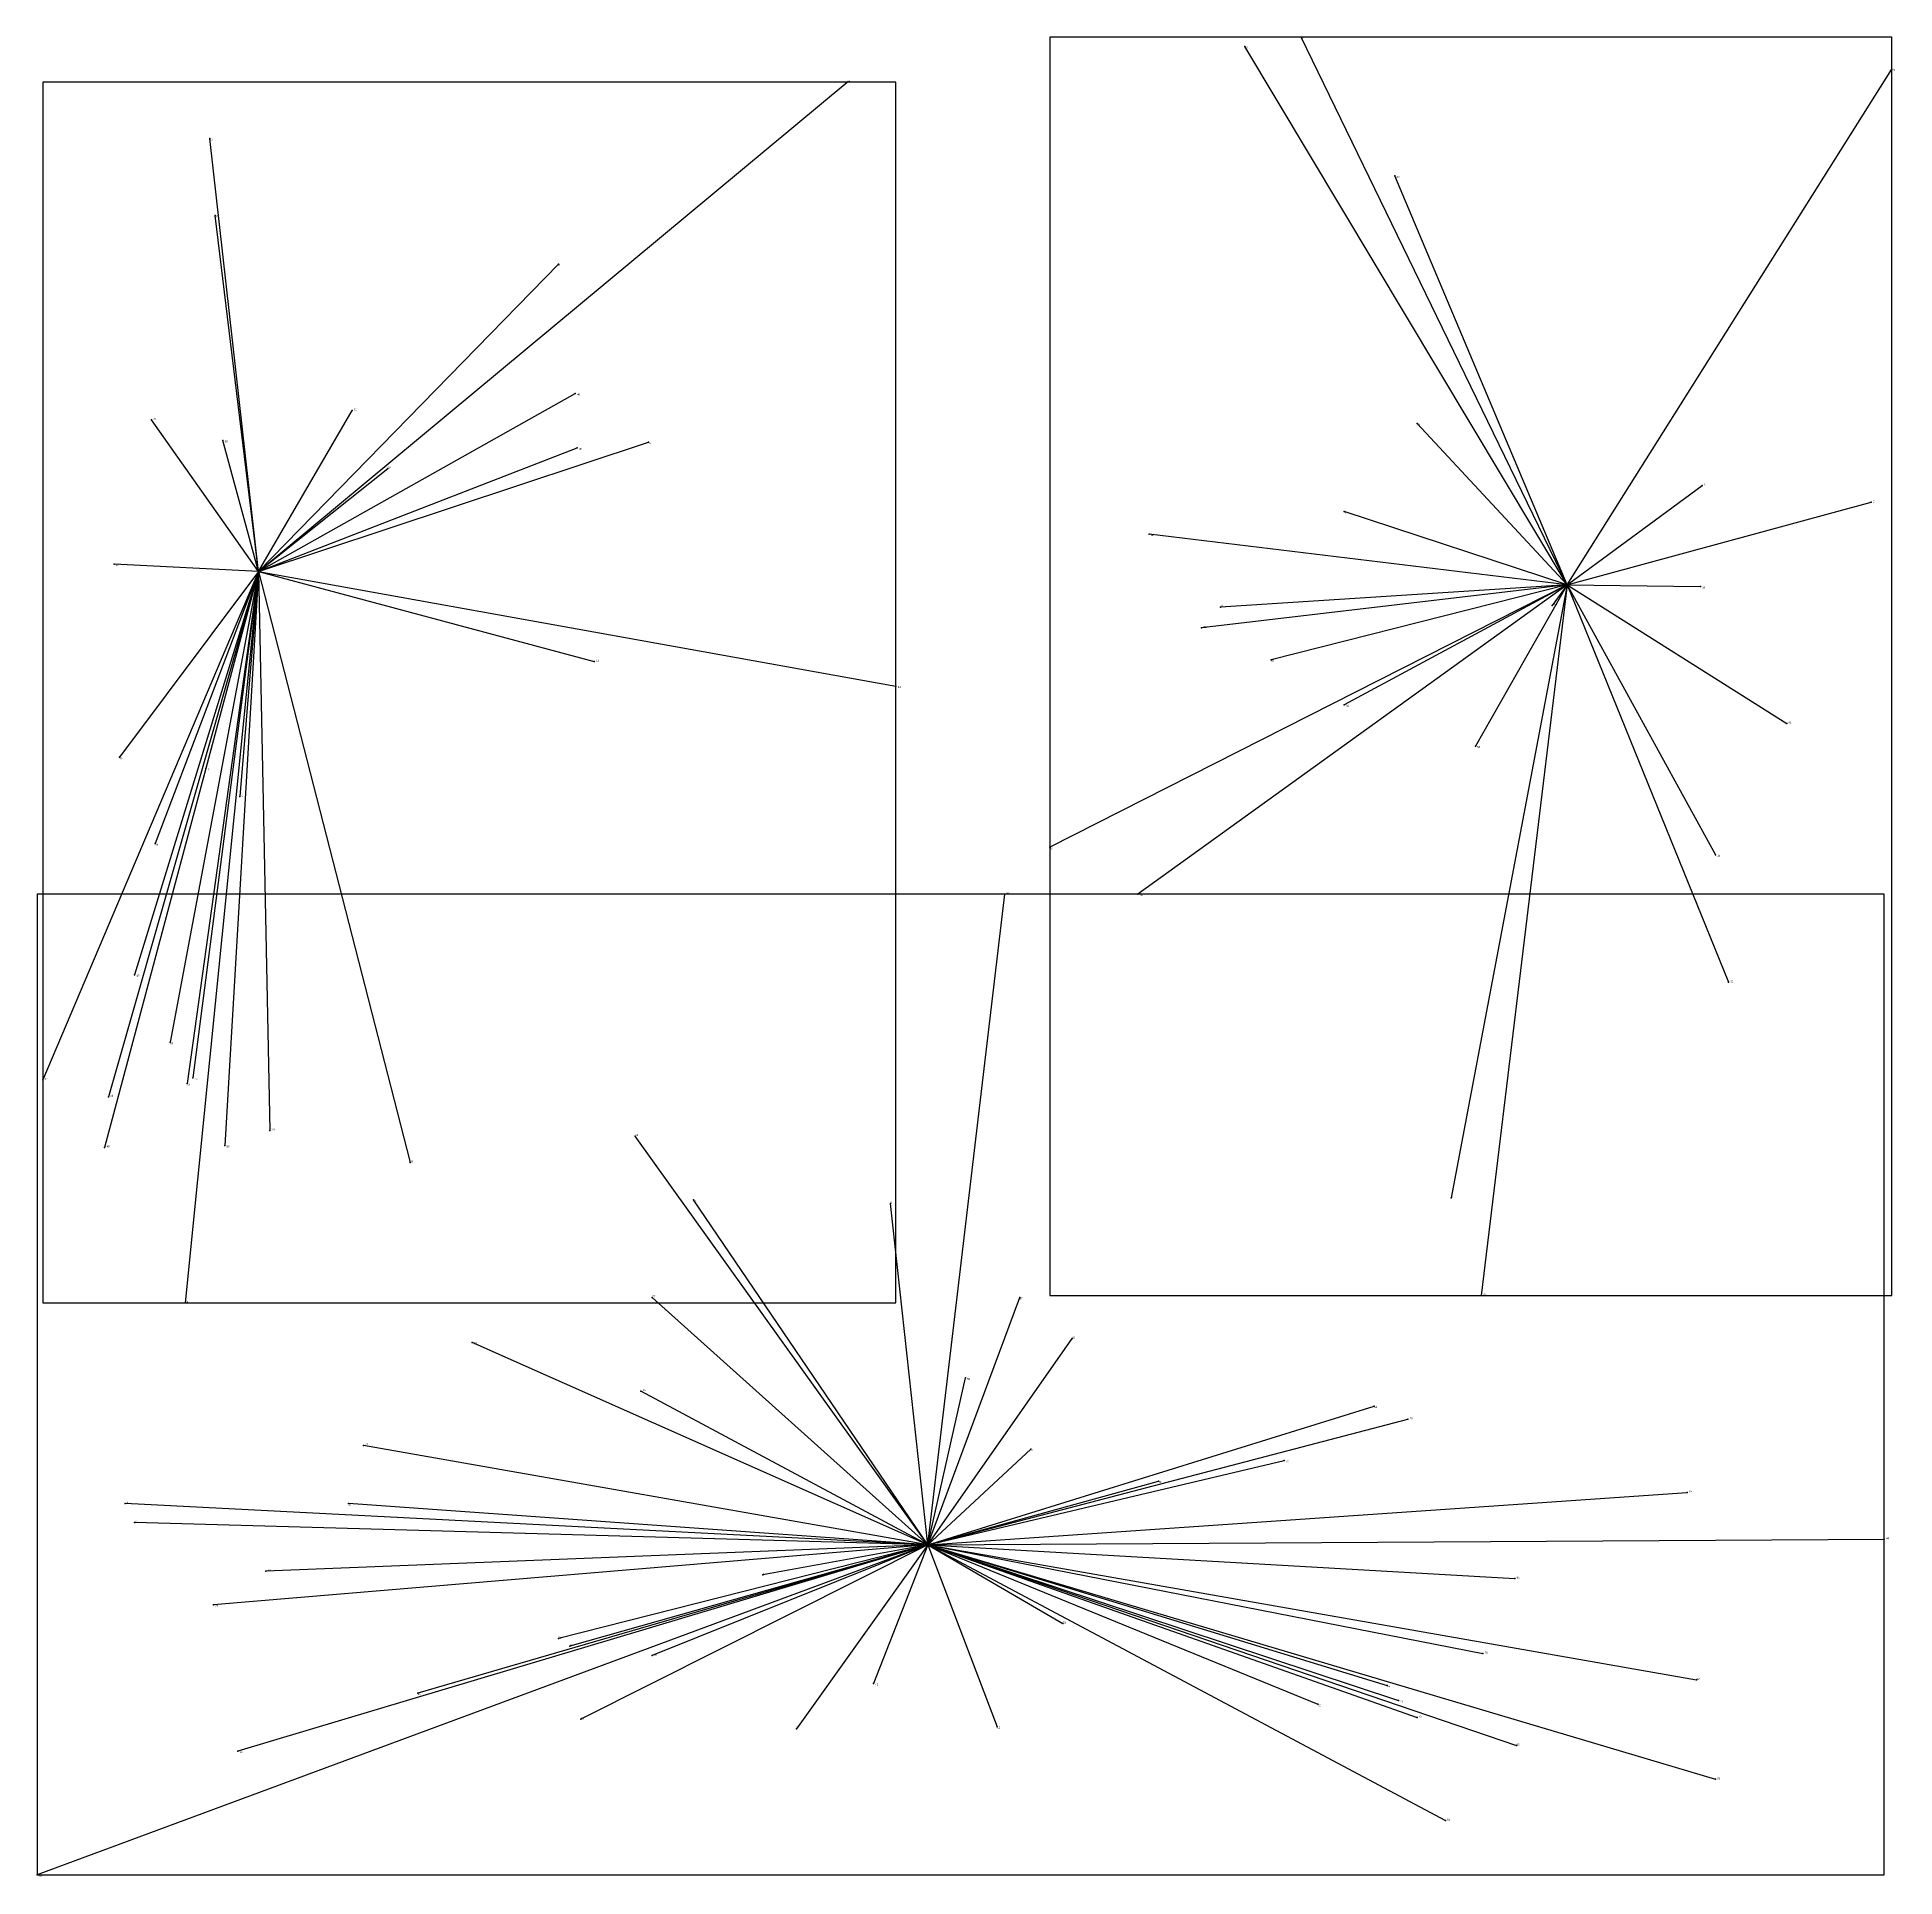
# Model space of a CAD drawing. Extents: x 0.01 to 1.001, y 0.007 to 0.988.
import ezdxf

# ---------------------------------------------------------------- set-up
doc = ezdxf.new("R2010")
doc.units = 0
for name, color, linetype in [('Clients', 3, 'CONTINUOUS'), ('Facilities', 3, 'CONTINUOUS'), ('Facilities_lines', 3, 'CONTINUOUS'), ('Min_max_boxes', 1, 'CONTINUOUS'), ('Normals', 1, 'CONTINUOUS'), ('Source_points', 5, 'CONTINUOUS'), ('Text', 3, 'CONTINUOUS')]:
    doc.layers.add(name, color=color, linetype=linetype)

msp = doc.modelspace()

# ---------------------------------------------------------------- linework, layer by layer
at = {"layer": 'Clients', "color": 5}
for p in [(0.654, 0.983), (0.684, 0.988), (0.999, 0.971), (0.442, 0.964), (0.102, 0.934), (0.734, 0.914), (0.105, 0.893), (0.288, 0.867), (0.297, 0.798), (0.071, 0.784), (0.178, 0.789), (0.109, 0.773), (0.746, 0.782), (0.298, 0.769), (0.336, 0.772), (0.197, 0.758), (0.898, 0.749), (0.707, 0.735), (0.988, 0.74), (0.603, 0.723), (0.051, 0.707), (0.897, 0.695), (0.641, 0.684), (0.818, 0.685), (0.631, 0.673), (0.307, 0.655), (0.668, 0.656), (0.468, 0.642), (0.707, 0.632), (0.943, 0.622), (0.777, 0.61), (0.054, 0.604), (0.1, 0.598), (0.118, 0.583), (0.073, 0.558), (0.55, 0.556), (0.905, 0.552), (0.526, 0.531), (0.597, 0.531), (0.062, 0.488), (0.912, 0.484), (0.081, 0.452), (0.013, 0.432), (0.09, 0.43), (0.093, 0.433), (0.048, 0.423), (0.11, 0.397), (0.134, 0.405), (0.329, 0.402), (0.046, 0.396), (0.209, 0.388), (0.36, 0.368), (0.764, 0.369), (0.465, 0.366), (0.089, 0.313), (0.338, 0.316), (0.534, 0.316), (0.78, 0.317), (0.242, 0.292), (0.562, 0.294), (0.505, 0.273), (0.332, 0.266), (0.723, 0.258), (0.741, 0.251), (0.184, 0.237), (0.54, 0.235), (0.675, 0.229), (0.608, 0.218), (0.89, 0.212), (0.057, 0.206), (0.176, 0.206), (0.062, 0.196), (0.995, 0.187), (0.132, 0.17), (0.397, 0.168), (0.798, 0.166), (0.104, 0.152), (0.557, 0.142), (0.288, 0.134), (0.294, 0.13), (0.338, 0.125), (0.781, 0.126), (0.456, 0.11), (0.73, 0.109), (0.895, 0.112), (0.213, 0.105), (0.736, 0.101), (0.3, 0.091), (0.693, 0.099), (0.746, 0.092), (0.415, 0.086), (0.522, 0.087), (0.117, 0.074), (0.799, 0.077), (0.905, 0.059), (0.761, 0.037), (0.01, 0.008)]:
    msp.add_point(p, dxfattribs=at)
at = {"layer": 'Facilities', "color": 3}
for p in [(0.128, 0.703), (0.826, 0.696), (0.485, 0.184)]:
    msp.add_point(p, dxfattribs=at)
at = {"layer": 'Facilities_lines', "color": 3}
for p, q in [((0.826, 0.696), (0.654, 0.983)), ((0.826, 0.696), (0.684, 0.988)), ((0.826, 0.696), (0.999, 0.971)), ((0.128, 0.703), (0.442, 0.964)), ((0.128, 0.703), (0.102, 0.934)), ((0.826, 0.696), (0.734, 0.914)), ((0.128, 0.703), (0.105, 0.893)), ((0.128, 0.703), (0.288, 0.867)), ((0.128, 0.703), (0.297, 0.798)), ((0.128, 0.703), (0.071, 0.784)), ((0.128, 0.703), (0.178, 0.789)), ((0.128, 0.703), (0.109, 0.773)), ((0.826, 0.696), (0.746, 0.782)), ((0.128, 0.703), (0.336, 0.772)), ((0.128, 0.703), (0.298, 0.769)), ((0.128, 0.703), (0.197, 0.758)), ((0.826, 0.696), (0.898, 0.749)), ((0.826, 0.696), (0.707, 0.735)), ((0.826, 0.696), (0.988, 0.74)), ((0.826, 0.696), (0.603, 0.723)), ((0.128, 0.703), (0.051, 0.707)), ((0.128, 0.703), (0.013, 0.432)), ((0.128, 0.703), (0.046, 0.396)), ((0.128, 0.703), (0.048, 0.423)), ((0.128, 0.703), (0.054, 0.604)), ((0.128, 0.703), (0.062, 0.488)), ((0.128, 0.703), (0.073, 0.558)), ((0.128, 0.703), (0.081, 0.452)), ((0.128, 0.703), (0.089, 0.313)), ((0.128, 0.703), (0.09, 0.43)), ((0.128, 0.703), (0.093, 0.433)), ((0.128, 0.703), (0.1, 0.598)), ((0.128, 0.703), (0.11, 0.397)), ((0.128, 0.703), (0.118, 0.583)), ((0.128, 0.703), (0.209, 0.388)), ((0.128, 0.703), (0.134, 0.405)), ((0.128, 0.703), (0.307, 0.655)), ((0.128, 0.703), (0.468, 0.642)), ((0.826, 0.696), (0.55, 0.556)), ((0.826, 0.696), (0.597, 0.531)), ((0.826, 0.696), (0.631, 0.673)), ((0.826, 0.696), (0.641, 0.684)), ((0.826, 0.696), (0.668, 0.656)), ((0.826, 0.696), (0.707, 0.632)), ((0.826, 0.696), (0.764, 0.369)), ((0.826, 0.696), (0.777, 0.61)), ((0.826, 0.696), (0.78, 0.317)), ((0.826, 0.696), (0.818, 0.685)), ((0.826, 0.696), (0.905, 0.552)), ((0.826, 0.696), (0.912, 0.484)), ((0.826, 0.696), (0.897, 0.695)), ((0.826, 0.696), (0.943, 0.622)), ((0.485, 0.184), (0.526, 0.531)), ((0.485, 0.184), (0.329, 0.402)), ((0.485, 0.184), (0.36, 0.368)), ((0.485, 0.184), (0.465, 0.366)), ((0.485, 0.184), (0.338, 0.316)), ((0.485, 0.184), (0.534, 0.316)), ((0.485, 0.184), (0.242, 0.292)), ((0.485, 0.184), (0.562, 0.294)), ((0.485, 0.184), (0.505, 0.273)), ((0.485, 0.184), (0.332, 0.266)), ((0.485, 0.184), (0.723, 0.258)), ((0.485, 0.184), (0.741, 0.251)), ((0.485, 0.184), (0.184, 0.237)), ((0.485, 0.184), (0.54, 0.235)), ((0.485, 0.184), (0.675, 0.229)), ((0.485, 0.184), (0.608, 0.218)), ((0.485, 0.184), (0.89, 0.212)), ((0.485, 0.184), (0.057, 0.206)), ((0.485, 0.184), (0.176, 0.206)), ((0.485, 0.184), (0.062, 0.196)), ((0.485, 0.184), (0.01, 0.008)), ((0.485, 0.184), (0.104, 0.152)), ((0.485, 0.184), (0.117, 0.074)), ((0.485, 0.184), (0.132, 0.17)), ((0.485, 0.184), (0.213, 0.105)), ((0.485, 0.184), (0.288, 0.134)), ((0.485, 0.184), (0.294, 0.13)), ((0.485, 0.184), (0.3, 0.091)), ((0.485, 0.184), (0.338, 0.125)), ((0.485, 0.184), (0.397, 0.168)), ((0.485, 0.184), (0.415, 0.086)), ((0.485, 0.184), (0.456, 0.11)), ((0.485, 0.184), (0.995, 0.187)), ((0.485, 0.184), (0.522, 0.087)), ((0.485, 0.184), (0.736, 0.101)), ((0.485, 0.184), (0.761, 0.037)), ((0.485, 0.184), (0.746, 0.092)), ((0.485, 0.184), (0.73, 0.109)), ((0.485, 0.184), (0.781, 0.126)), ((0.485, 0.184), (0.895, 0.112)), ((0.485, 0.184), (0.905, 0.059)), ((0.485, 0.184), (0.693, 0.099)), ((0.485, 0.184), (0.557, 0.142)), ((0.485, 0.184), (0.799, 0.077)), ((0.485, 0.184), (0.798, 0.166))]:
    msp.add_line(p, q, dxfattribs=at)
at = {"layer": 'Min_max_boxes', "color": 1}
for p, q in [((0.999, 0.988), (0.55, 0.988)), ((0.55, 0.988), (0.55, 0.317)), ((0.999, 0.988), (0.55, 0.988)), ((0.55, 0.988), (0.55, 0.317)), ((0.55, 0.988), (0.55, 0.988)), ((0.999, 0.317), (0.999, 0.988)), ((0.999, 0.317), (0.999, 0.988)), ((0.999, 0.988), (0.999, 0.988)), ((0.468, 0.964), (0.013, 0.964)), ((0.013, 0.964), (0.013, 0.313)), ((0.468, 0.964), (0.013, 0.964)), ((0.013, 0.964), (0.013, 0.313)), ((0.013, 0.964), (0.013, 0.964)), ((0.468, 0.313), (0.468, 0.964)), ((0.468, 0.313), (0.468, 0.964)), ((0.468, 0.964), (0.468, 0.964)), ((0.995, 0.531), (0.01, 0.531)), ((0.01, 0.531), (0.01, 0.008)), ((0.995, 0.531), (0.01, 0.531)), ((0.01, 0.531), (0.01, 0.008)), ((0.01, 0.531), (0.01, 0.531)), ((0.995, 0.008), (0.995, 0.531)), ((0.995, 0.008), (0.995, 0.531)), ((0.995, 0.531), (0.995, 0.531)), ((0.013, 0.313), (0.468, 0.313)), ((0.013, 0.313), (0.468, 0.313)), ((0.013, 0.313), (0.013, 0.313)), ((0.468, 0.313), (0.468, 0.313)), ((0.55, 0.317), (0.999, 0.317)), ((0.55, 0.317), (0.999, 0.317)), ((0.55, 0.317), (0.55, 0.317)), ((0.999, 0.317), (0.999, 0.317)), ((0.01, 0.008), (0.995, 0.008)), ((0.01, 0.008), (0.995, 0.008)), ((0.01, 0.008), (0.01, 0.008)), ((0.995, 0.008), (0.995, 0.008))]:
    msp.add_line(p, q, dxfattribs=at)
at = {"layer": 'Normals', "color": 1}
for p, q in [((0.654, 0.983), (0.654, 0.983, 0.1)), ((0.684, 0.988), (0.684, 0.988, 0.1)), ((0.999, 0.971), (0.999, 0.971, 0.1)), ((0.442, 0.964), (0.442, 0.964, 0.1)), ((0.102, 0.934), (0.102, 0.934, 0.1)), ((0.734, 0.914), (0.734, 0.914, 0.1)), ((0.105, 0.893), (0.105, 0.893, 0.1)), ((0.288, 0.867), (0.288, 0.867, 0.1)), ((0.297, 0.798), (0.297, 0.798, 0.1)), ((0.071, 0.784), (0.071, 0.784, 0.1)), ((0.178, 0.789), (0.178, 0.789, 0.1)), ((0.109, 0.773), (0.109, 0.773, 0.1)), ((0.746, 0.782), (0.746, 0.782, 0.1)), ((0.298, 0.769), (0.298, 0.769, 0.1)), ((0.336, 0.772), (0.336, 0.772, 0.1)), ((0.197, 0.758), (0.197, 0.758, 0.1)), ((0.898, 0.749), (0.898, 0.749, 0.1)), ((0.707, 0.735), (0.707, 0.735, 0.1)), ((0.988, 0.74), (0.988, 0.74, 0.1)), ((0.603, 0.723), (0.603, 0.723, 0.1)), ((0.051, 0.707), (0.051, 0.707, 0.1)), ((0.128, 0.703), (0.128, 0.703, 0.1)), ((0.826, 0.696), (0.826, 0.696, 0.1)), ((0.897, 0.695), (0.897, 0.695, 0.1)), ((0.641, 0.684), (0.641, 0.684, 0.1)), ((0.818, 0.685), (0.818, 0.685, 0.1)), ((0.631, 0.673), (0.631, 0.673, 0.1)), ((0.307, 0.655), (0.307, 0.655, 0.1)), ((0.668, 0.656), (0.668, 0.656, 0.1)), ((0.468, 0.642), (0.468, 0.642, 0.1)), ((0.707, 0.632), (0.707, 0.632, 0.1)), ((0.943, 0.622), (0.943, 0.622, 0.1)), ((0.777, 0.61), (0.777, 0.61, 0.1)), ((0.054, 0.604), (0.054, 0.604, 0.1)), ((0.1, 0.598), (0.1, 0.598, 0.1)), ((0.118, 0.583), (0.118, 0.583, 0.1)), ((0.073, 0.558), (0.073, 0.558, 0.1)), ((0.55, 0.556), (0.55, 0.556, 0.1)), ((0.905, 0.552), (0.905, 0.552, 0.1)), ((0.526, 0.531), (0.526, 0.531, 0.1)), ((0.597, 0.531), (0.597, 0.531, 0.1)), ((0.062, 0.488), (0.062, 0.488, 0.1)), ((0.912, 0.484), (0.912, 0.484, 0.1)), ((0.081, 0.452), (0.081, 0.452, 0.1)), ((0.013, 0.432), (0.013, 0.432, 0.1)), ((0.09, 0.43), (0.09, 0.43, 0.1)), ((0.093, 0.433), (0.093, 0.433, 0.1)), ((0.048, 0.423), (0.048, 0.423, 0.1)), ((0.11, 0.397), (0.11, 0.397, 0.1)), ((0.134, 0.405), (0.134, 0.405, 0.1)), ((0.329, 0.402), (0.329, 0.402, 0.1)), ((0.046, 0.396), (0.046, 0.396, 0.1)), ((0.209, 0.388), (0.209, 0.388, 0.1)), ((0.36, 0.368), (0.36, 0.368, 0.1)), ((0.764, 0.369), (0.764, 0.369, 0.1)), ((0.465, 0.366), (0.465, 0.366, 0.1)), ((0.089, 0.313), (0.089, 0.313, 0.1)), ((0.338, 0.316), (0.338, 0.316, 0.1)), ((0.534, 0.316), (0.534, 0.316, 0.1)), ((0.78, 0.317), (0.78, 0.317, 0.1)), ((0.242, 0.292), (0.242, 0.292, 0.1)), ((0.562, 0.294), (0.562, 0.294, 0.1)), ((0.505, 0.273), (0.505, 0.273, 0.1)), ((0.332, 0.266), (0.332, 0.266, 0.1)), ((0.723, 0.258), (0.723, 0.258, 0.1)), ((0.741, 0.251), (0.741, 0.251, 0.1)), ((0.184, 0.237), (0.184, 0.237, 0.1)), ((0.54, 0.235), (0.54, 0.235, 0.1)), ((0.675, 0.229), (0.675, 0.229, 0.1)), ((0.608, 0.218), (0.608, 0.218, 0.1)), ((0.89, 0.212), (0.89, 0.212, 0.1)), ((0.057, 0.206), (0.057, 0.206, 0.1)), ((0.176, 0.206), (0.176, 0.206, 0.1)), ((0.062, 0.196), (0.062, 0.196, 0.1)), ((0.485, 0.184), (0.485, 0.184, 0.1)), ((0.995, 0.187), (0.995, 0.187, 0.1)), ((0.132, 0.17), (0.132, 0.17, 0.1)), ((0.397, 0.168), (0.397, 0.168, 0.1)), ((0.798, 0.166), (0.798, 0.166, 0.1)), ((0.104, 0.152), (0.104, 0.152, 0.1)), ((0.557, 0.142), (0.557, 0.142, 0.1)), ((0.288, 0.134), (0.288, 0.134, 0.1)), ((0.294, 0.13), (0.294, 0.13, 0.1)), ((0.338, 0.125), (0.338, 0.125, 0.1)), ((0.781, 0.126), (0.781, 0.126, 0.1)), ((0.456, 0.11), (0.456, 0.11, 0.1)), ((0.73, 0.109), (0.73, 0.109, 0.1)), ((0.895, 0.112), (0.895, 0.112, 0.1)), ((0.213, 0.105), (0.213, 0.105, 0.1)), ((0.736, 0.101), (0.736, 0.101, 0.1)), ((0.3, 0.091), (0.3, 0.091, 0.1)), ((0.693, 0.099), (0.693, 0.099, 0.1)), ((0.746, 0.092), (0.746, 0.092, 0.1)), ((0.415, 0.086), (0.415, 0.086, 0.1)), ((0.522, 0.087), (0.522, 0.087, 0.1)), ((0.117, 0.074), (0.117, 0.074, 0.1)), ((0.799, 0.077), (0.799, 0.077, 0.1)), ((0.905, 0.059), (0.905, 0.059, 0.1)), ((0.761, 0.037), (0.761, 0.037, 0.1)), ((0.01, 0.008), (0.01, 0.008, 0.1))]:
    msp.add_line(p, q, dxfattribs=at)
at = {"layer": 'Source_points', "color": 5}
for p in [(0.654, 0.983), (0.684, 0.988), (0.999, 0.971), (0.442, 0.964), (0.102, 0.934), (0.734, 0.914), (0.105, 0.893), (0.288, 0.867), (0.297, 0.798), (0.071, 0.784), (0.178, 0.789), (0.109, 0.773), (0.746, 0.782), (0.298, 0.769), (0.336, 0.772), (0.197, 0.758), (0.898, 0.749), (0.707, 0.735), (0.988, 0.74), (0.603, 0.723), (0.051, 0.707), (0.128, 0.703), (0.826, 0.696), (0.897, 0.695), (0.641, 0.684), (0.818, 0.685), (0.631, 0.673), (0.307, 0.655), (0.668, 0.656), (0.468, 0.642), (0.707, 0.632), (0.943, 0.622), (0.777, 0.61), (0.054, 0.604), (0.1, 0.598), (0.118, 0.583), (0.073, 0.558), (0.55, 0.556), (0.905, 0.552), (0.526, 0.531), (0.597, 0.531), (0.062, 0.488), (0.912, 0.484), (0.081, 0.452), (0.013, 0.432), (0.09, 0.43), (0.093, 0.433), (0.048, 0.423), (0.11, 0.397), (0.134, 0.405), (0.329, 0.402), (0.046, 0.396), (0.209, 0.388), (0.36, 0.368), (0.764, 0.369), (0.465, 0.366), (0.089, 0.313), (0.338, 0.316), (0.534, 0.316), (0.78, 0.317), (0.242, 0.292), (0.562, 0.294), (0.505, 0.273), (0.332, 0.266), (0.723, 0.258), (0.741, 0.251), (0.184, 0.237), (0.54, 0.235), (0.675, 0.229), (0.608, 0.218), (0.89, 0.212), (0.057, 0.206), (0.176, 0.206), (0.062, 0.196), (0.485, 0.184), (0.995, 0.187), (0.132, 0.17), (0.397, 0.168), (0.798, 0.166), (0.104, 0.152), (0.557, 0.142), (0.288, 0.134), (0.294, 0.13), (0.338, 0.125), (0.781, 0.126), (0.456, 0.11), (0.73, 0.109), (0.895, 0.112), (0.213, 0.105), (0.736, 0.101), (0.3, 0.091), (0.693, 0.099), (0.746, 0.092), (0.415, 0.086), (0.522, 0.087), (0.117, 0.074), (0.799, 0.077), (0.905, 0.059), (0.761, 0.037), (0.01, 0.008)]:
    msp.add_point(p, dxfattribs=at)

# ---------------------------------------------------------------- texts
at = {"layer": 'Text', "color": 3}
for s, p in [('99', (0.654, 0.982)), ('92', (0.684, 0.987)), ('5', (1, 0.97)), ('36', (0.442, 0.964)), ('43', (0.102, 0.933)), ('86', (0.735, 0.913)), ('80', (0.105, 0.892)), ('6', (0.288, 0.866)), ('46', (0.298, 0.797)), ('33', (0.072, 0.784)), ('12', (0.179, 0.789)), ('58', (0.11, 0.772)), ('24', (0.746, 0.781)), ('48', (0.299, 0.768)), ('16', (0.336, 0.771)), ('39', (0.197, 0.758)), ('0', (0.899, 0.749)), ('4', (0.707, 0.734)), ('2', (0.989, 0.74)), ('66', (0.604, 0.722)), ('87', (0.052, 0.706)), ('81', (0.128, 0.703)), ('59', (0.826, 0.696)), ('38', (0.898, 0.694)), ('97', (0.641, 0.684)), ('10', (0.819, 0.685)), ('52', (0.632, 0.673)), ('41', (0.308, 0.655)), ('65', (0.668, 0.655)), ('21', (0.469, 0.641)), ('69', (0.708, 0.631)), ('91', (0.944, 0.622)), ('55', (0.778, 0.609)), ('35', (0.054, 0.603)), ('11', (0.101, 0.597)), ('1', (0.119, 0.583)), ('88', (0.073, 0.557)), ('82', (0.55, 0.555)), ('19', (0.906, 0.551)), ('67', (0.527, 0.531)), ('28', (0.598, 0.53)), ('47', (0.063, 0.487)), ('22', (0.913, 0.484)), ('54', (0.081, 0.451)), ('37', (0.014, 0.432)), ('53', (0.09, 0.429)), ('40', (0.094, 0.432)), ('64', (0.049, 0.423)), ('49', (0.047, 0.396)), ('95', (0.111, 0.396)), ('30', (0.135, 0.405)), ('98', (0.329, 0.402)), ('18', (0.209, 0.388)), ('13', (0.36, 0.367)), ('8', (0.465, 0.366)), ('9', (0.764, 0.369)), ('76', (0.781, 0.317)), ('89', (0.089, 0.313)), ('77', (0.338, 0.316)), ('57', (0.534, 0.315)), ('34', (0.243, 0.291)), ('26', (0.562, 0.294)), ('50', (0.506, 0.272)), ('45', (0.333, 0.266)), ('94', (0.723, 0.257)), ('79', (0.742, 0.251)), ('27', (0.185, 0.237)), ('3', (0.54, 0.234)), ('20', (0.676, 0.228)), ('78', (0.608, 0.217)), ('84', (0.891, 0.212)), ('14', (0.057, 0.206)), ('17', (0.176, 0.205)), ('75', (0.062, 0.196)), ('83', (0.486, 0.184)), ('44', (0.996, 0.187)), ('93', (0.133, 0.17)), ('74', (0.397, 0.168)), ('90', (0.799, 0.166)), ('23', (0.105, 0.151)), ('73', (0.557, 0.142)), ('71', (0.288, 0.134)), ('61', (0.294, 0.13)), ('60', (0.339, 0.125)), ('70', (0.782, 0.126)), ('42', (0.457, 0.109)), ('68', (0.73, 0.108)), ('32', (0.895, 0.112)), ('31', (0.213, 0.104)), ('25', (0.737, 0.1)), ('29', (0.3, 0.091)), ('72', (0.693, 0.098)), ('62', (0.747, 0.092)), ('7', (0.415, 0.086)), ('15', (0.522, 0.086)), ('96', (0.118, 0.073)), ('85', (0.799, 0.077)), ('56', (0.906, 0.059)), ('51', (0.762, 0.037)), ('63', (0.011, 0.007))]:
    msp.add_text(s, height=0.001, dxfattribs=at).set_placement(p)

doc.saveas('drawing.dxf')
